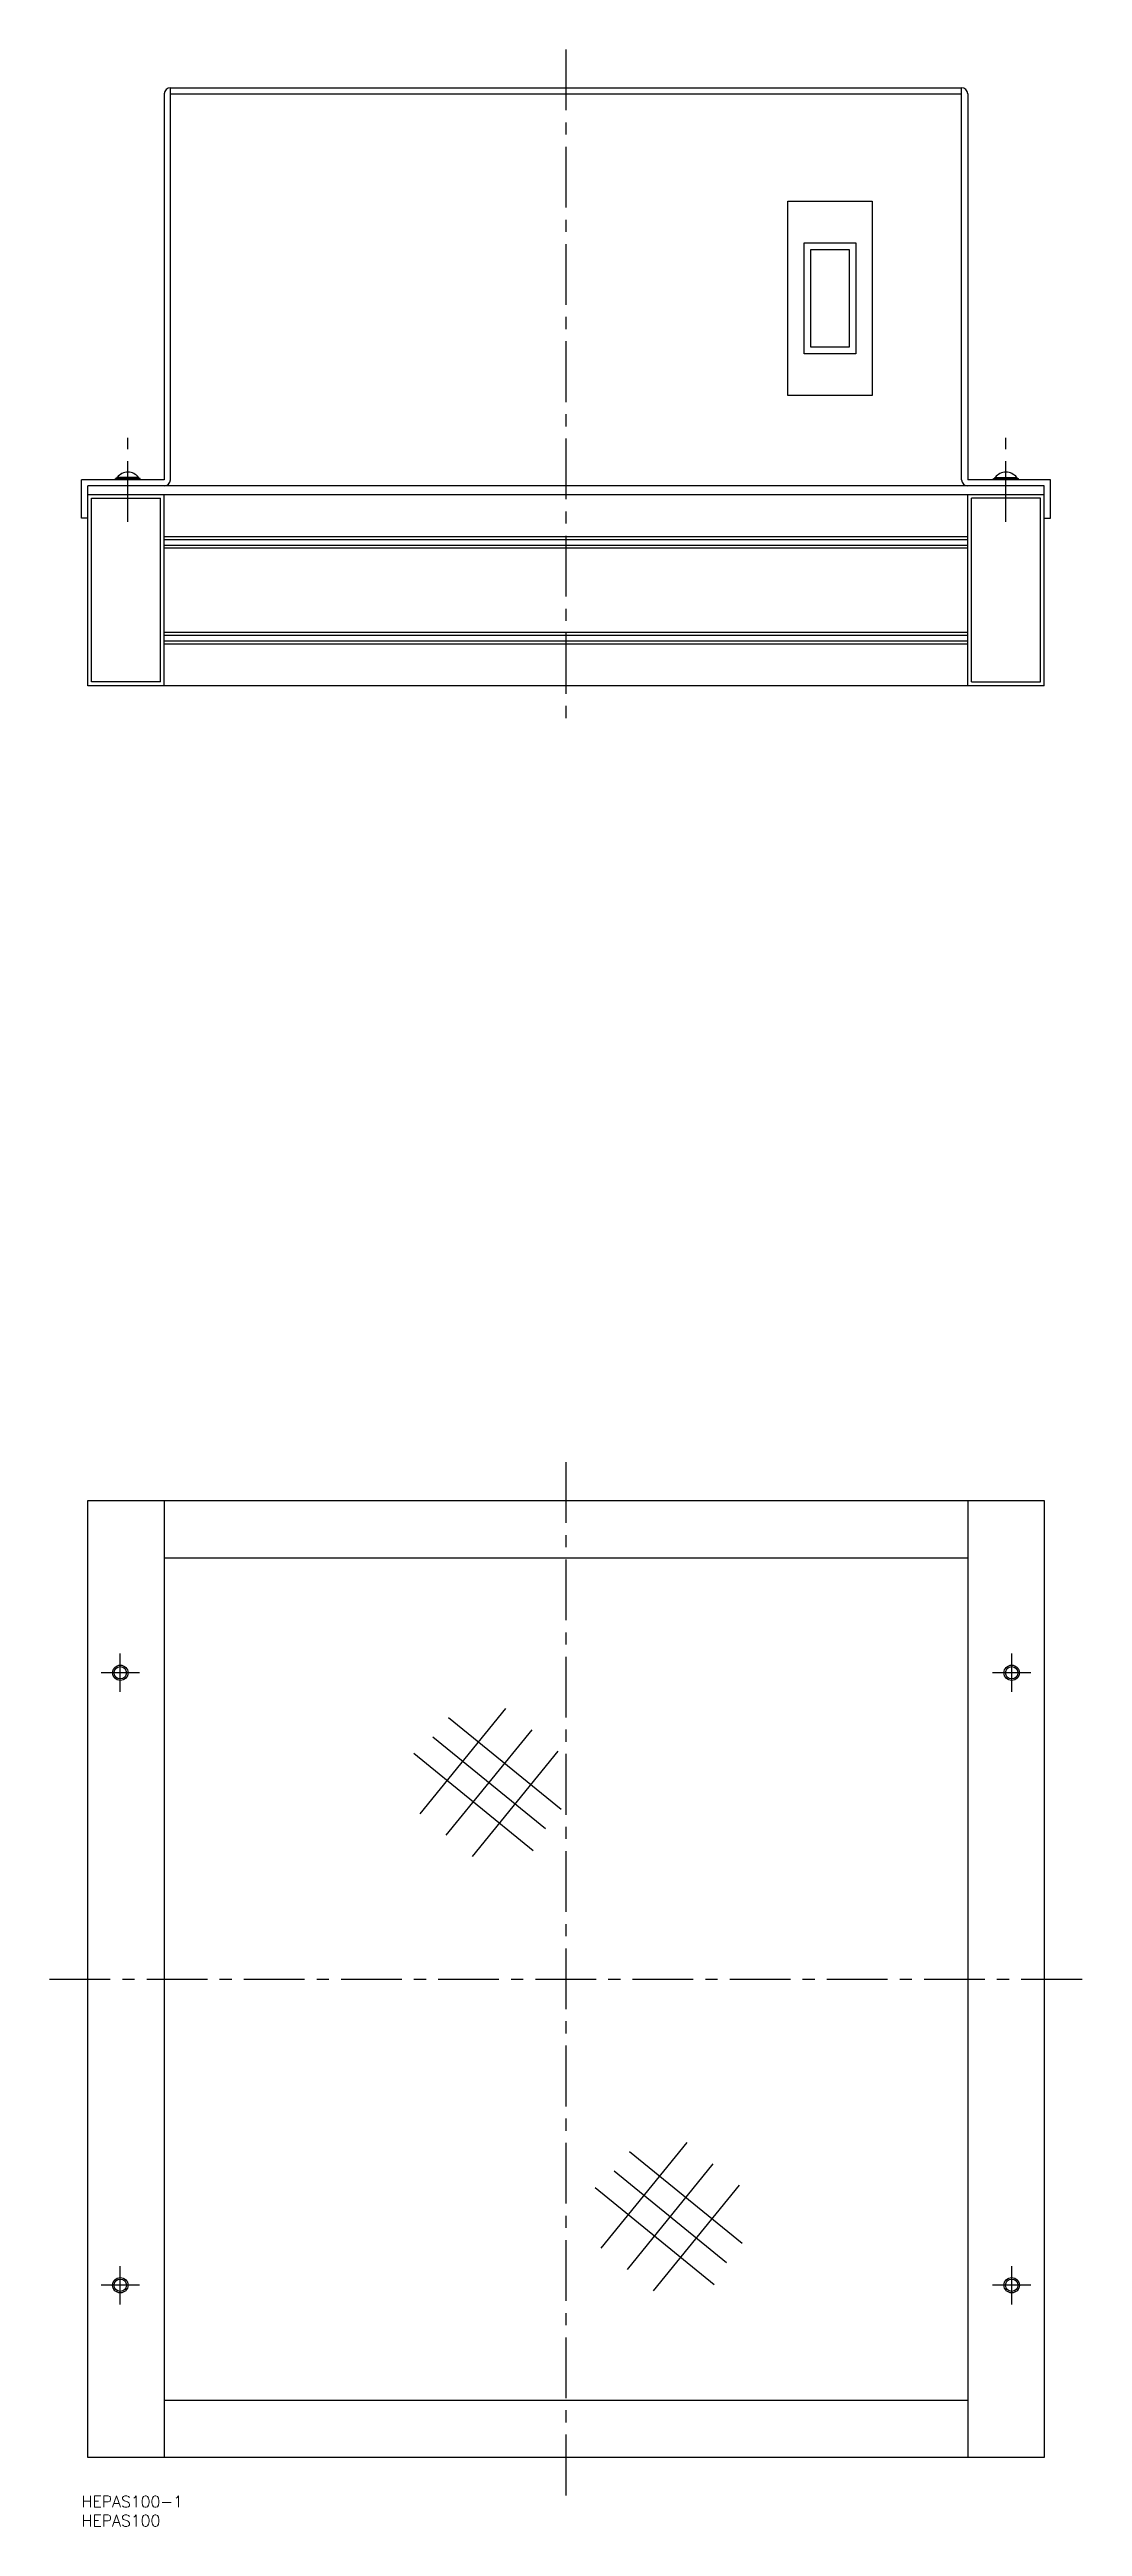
# Model space of a CAD drawing. Extents: x -8 to 262, y -8 to 1195.
# Drawn here: x -8 to 262, y -8 to 639 of the extents above; entities that cross this region are included whole.
import ezdxf

# ---------------------------------------------------------------- set-up
doc = ezdxf.new("R2010")
doc.units = 0
doc.header["$LTSCALE"] = 0.5
doc.linetypes.add('CENTER', pattern=[50.8, 31.75, -6.35, 6.35, -6.35])
for name, color, linetype in [('MSM_CENTER', 1, 'CENTER'), ('MSM_CONTINUOUS', 7, 'CONTINUOUS'), ('MSM_NARROW', 5, 'CONTINUOUS')]:
    doc.layers.add(name, color=color, linetype=linetype)
doc.styles.get("Standard").update_dxf_attribs({"font": 'txt.shx', "height": 3, "bigfont": 'bigfont.shx'})

# ---------------------------------------------------------------- blocks, each defined once
blk = doc.blocks.new('*U3')
at = {"layer": 'MSM_CONTINUOUS'}
blk.add_text('HEPAS100-1', height=3, dxfattribs=at).set_placement((0, -3))
blk = doc.blocks.new('*U4')
at = {"layer": 'MSM_CONTINUOUS'}
blk.add_text('HEPAS100', height=3, dxfattribs=at).set_placement((0, -8))

msp = doc.modelspace()

# ---------------------------------------------------------------- linework, layer by layer
at = {"layer": 'MSM_CENTER'}
for p, q in [((126.6, 639), (126.6, 462.8)), ((12.1, 515.6), (12.1, 537.61)), ((241.6, 515.6), (241.6, 537.61)), ((126.6, 270), (126.6, 0)), ((10.1, 210), (10.1, 220)), ((243.1, 210), (243.1, 220)), ((15.1, 215), (5.1, 215)), ((248.1, 215), (238.1, 215)), ((-8.4, 135), (261.6, 135)), ((10.1, 50), (10.1, 60)), ((243.1, 50), (243.1, 60)), ((15.1, 55), (5.1, 55)), ((248.1, 55), (238.1, 55))]:
    msp.add_line(p, q, dxfattribs=at)
at = {"layer": 'MSM_CONTINUOUS'}
for p, q in [((23.2, 526.6), (23.2, 629)), ((23.2, 629), (230, 629)), ((230, 526.6), (230, 629)), ((21.6, 627.4), (21.6, 526.6)), ((23.2, 627.4), (230, 627.4)), ((231.6, 627.4), (231.6, 526.6)), ((184.6, 548.6), (184.6, 599.4)), ((184.6, 599.4), (206.6, 599.4)), ((206.6, 599.4), (206.6, 548.6)), ((188.85, 559.5), (188.85, 588.5)), ((188.85, 588.5), (202.35, 588.5)), ((190.6, 561.25), (190.6, 586.75)), ((190.6, 586.75), (200.6, 586.75)), ((200.6, 586.75), (200.6, 561.25)), ((202.35, 588.5), (202.35, 559.5)), ((202.35, 559.5), (188.85, 559.5)), ((200.6, 561.25), (190.6, 561.25)), ((206.6, 548.6), (184.6, 548.6)), ((21.6, 526.6), (0, 526.6)), ((0, 516.6), (0, 526.6)), ((1.6, 472.8), (1.6, 525)), ((251.6, 525), (1.6, 525)), ((15.34, 526.91), (8.86, 526.91)), ((8.86, 526.6), (8.86, 526.91)), ((14.99, 527.21), (9.21, 527.21)), ((9.21, 526.91), (9.21, 527.21)), ((14.99, 526.91), (14.99, 527.21)), ((15.34, 526.6), (15.34, 526.91)), ((253.2, 526.6), (231.6, 526.6)), ((238.36, 526.6), (238.36, 526.91)), ((238.36, 526.91), (244.84, 526.91)), ((238.71, 526.91), (238.71, 527.21)), ((238.71, 527.21), (244.49, 527.21)), ((244.49, 526.91), (244.49, 527.21)), ((244.84, 526.6), (244.84, 526.91)), ((251.6, 472.8), (251.6, 525)), ((253.2, 516.6), (253.2, 526.6)), ((1.6, 522.8), (251.6, 522.8)), ((2.6, 521.8), (20.6, 521.8)), ((2.6, 473.8), (2.6, 521.8)), ((20.6, 473.8), (20.6, 521.8)), ((21.6, 472.8), (21.6, 522.8)), ((231.6, 472.8), (231.6, 522.8)), ((250.6, 521.8), (232.6, 521.8)), ((232.6, 473.8), (232.6, 521.8)), ((250.6, 473.8), (250.6, 521.8)), ((1.6, 516.6), (0, 516.6)), ((21.6, 511.8), (231.6, 511.8)), ((251.6, 516.6), (253.2, 516.6)), ((21.6, 511.05), (231.6, 511.05)), ((21.6, 509.55), (231.6, 509.55)), ((21.6, 508.8), (231.6, 508.8)), ((21.6, 486.8), (231.6, 486.8)), ((21.6, 486.05), (231.6, 486.05)), ((21.6, 484.55), (231.6, 484.55)), ((21.6, 483.8), (231.6, 483.8)), ((251.6, 472.8), (1.6, 472.8)), ((20.6, 473.8), (2.6, 473.8)), ((232.6, 473.8), (250.6, 473.8)), ((1.6, 10), (1.6, 260)), ((1.6, 260), (251.6, 260)), ((21.6, 260), (21.6, 10)), ((231.6, 260), (231.6, 10)), ((251.6, 260), (251.6, 10)), ((21.6, 245), (231.6, 245)), ((88.45, 178.11), (110.87, 205.65)), ((95.88, 203.31), (125.31, 179.35)), ((91.79, 198.29), (121.22, 174.33)), ((95.29, 172.54), (117.72, 200.08)), ((102.14, 166.96), (124.56, 194.51)), ((86.85, 193.97), (117.98, 168.6)), ((135.8, 64.72), (158.23, 92.27)), ((139.15, 84.9), (168.58, 60.94)), ((142.65, 59.15), (165.07, 86.7)), ((143.23, 89.92), (172.66, 65.96)), ((134.2, 80.58), (165.33, 55.21)), ((149.49, 53.58), (171.92, 81.12)), ((21.6, 25), (231.6, 25)), ((251.6, 10), (1.6, 10))]:
    msp.add_line(p, q, dxfattribs=at)
for centre in [(10.1, 215), (243.1, 215), (10.1, 55), (243.1, 55)]:
    msp.add_circle(centre, 1.62, dxfattribs=at)
for centre, radius, start, end in [((23.2, 627.4), 1.6, 90, 180), ((230, 627.4), 1.6, 0, 90), ((12.1, 525.11), 3.5, 36.87035, 143.12965), ((21.6, 526.6), 1.6, 270, 0), ((231.6, 526.6), 1.6, 180, 270), ((241.6, 525.11), 3.5, 36.87035, 143.12965)]:
    msp.add_arc(centre, radius, start, end, dxfattribs=at)
at = {"layer": 'MSM_NARROW'}
for centre in [(10.1, 215), (243.1, 215), (10.1, 55), (243.1, 55)]:
    msp.add_circle(centre, 2, dxfattribs=at)

# ---------------------------------------------------------------- block references
at = {"layer": 'MSM_CONTINUOUS'}
for name in ['*U3', '*U4']:
    msp.add_blockref(name, (0, 0), dxfattribs=at)

doc.saveas('drawing.dxf')
